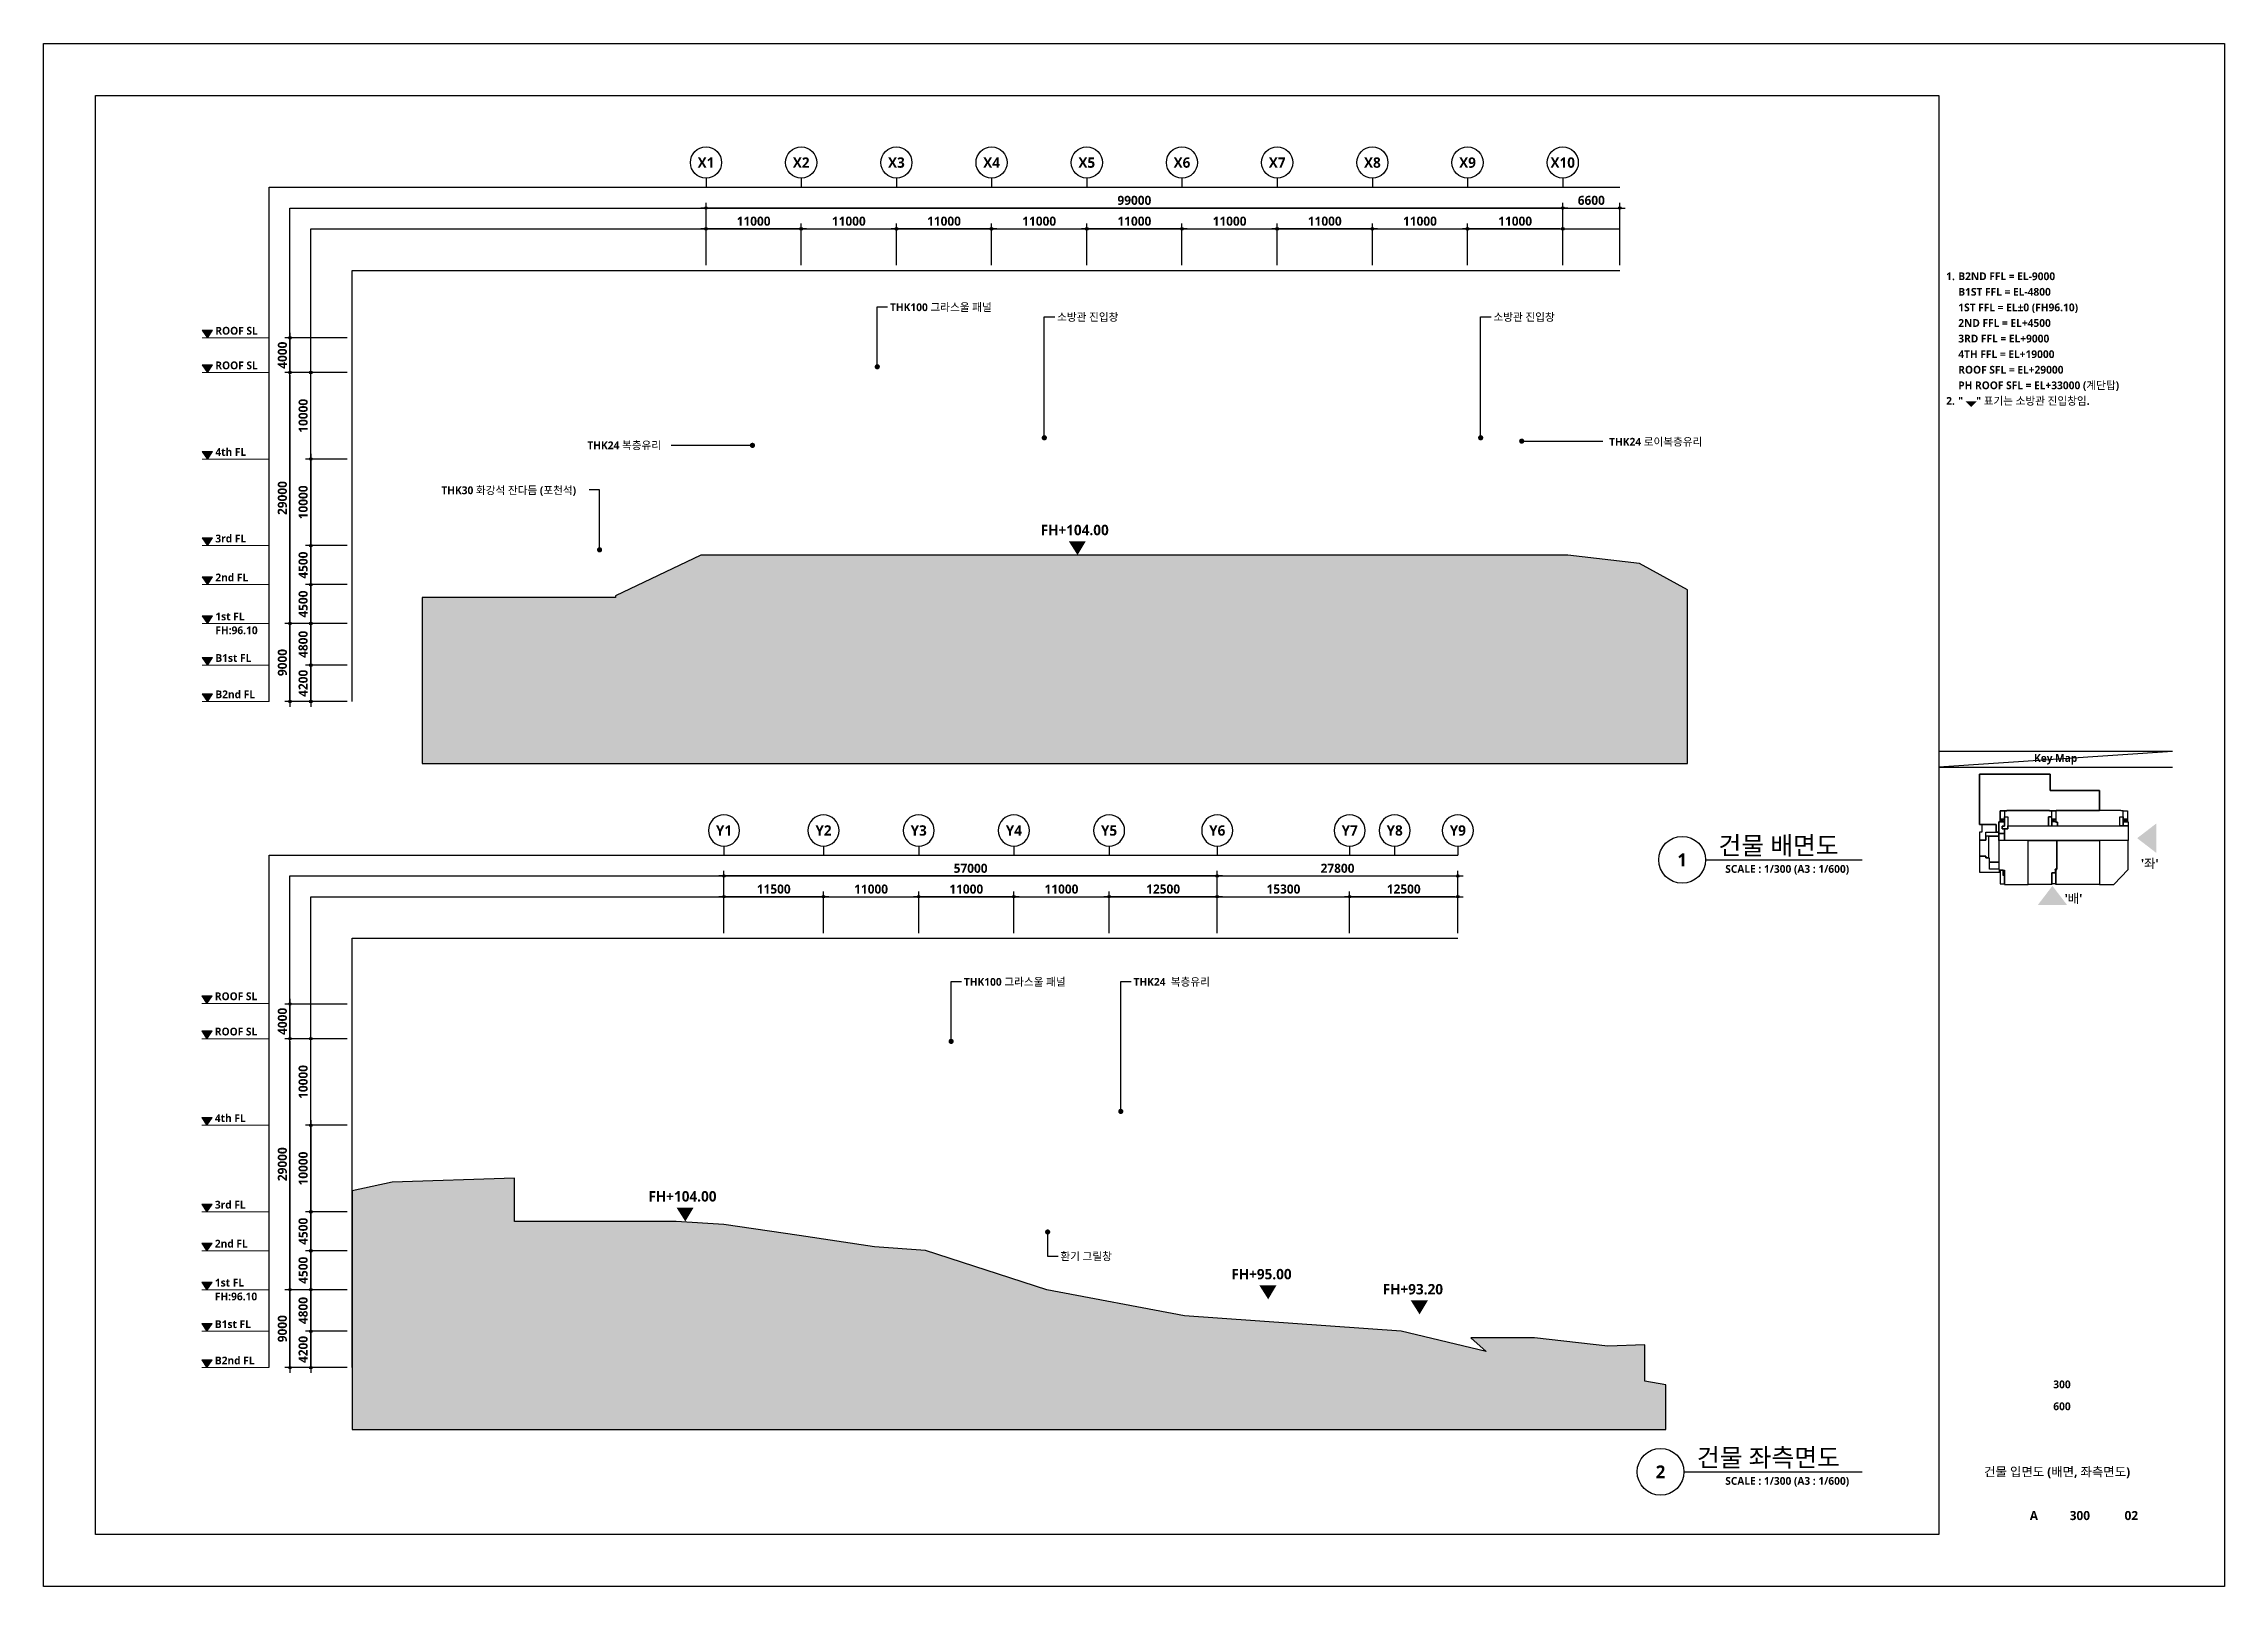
# Model space of a CAD drawing. Header units: millimetres. Extents: x 0 to 190005487, y 0 to 455456909.
# Drawn here: x 252000 to 504000, y 0 to 178200 of the extents above; entities that cross this region are included whole.
import ezdxf
from ezdxf.enums import TextEntityAlignment as Align

# ---------------------------------------------------------------- set-up
doc = ezdxf.new("R2010")
doc.units = ezdxf.units.MM
doc.header["$LTSCALE"] = 600
doc.header["$MEASUREMENT"] = 0
doc.header["$PDSIZE"] = -10
doc.layers.get('0').update_dxf_attribs({"linetype": 'CONTINUOUS'})
doc.layers.get('Defpoints').update_dxf_attribs({"color": 153, "linetype": 'CONTINUOUS'})
for name, color, linetype in [('A-ANNO-GRA1', 7, 'CONTINUOUS'), ('A-ANNO-KEY', 7, 'CONTINUOUS'), ('A-ANNO-NOTE', 7, 'CONTINUOUS'), ('A-ANNO-TEXT1', 7, 'CONTINUOUS'), ('A-ANNO-TITL', 7, 'CONTINUOUS'), ('A-FLOR-ROOF', 3, 'CONTINUOUS'), ('A-SECT-SOIL-PAT1', 253, 'CONTINUOUS'), ('A-ST-AXIS-BUB', 7, 'CONTINUOUS'), ('A-ST-AXIS-DIM', 7, 'CONTINUOUS'), ('AA-XXXX-TXT1', 2, 'CONTINUOUS')]:
    doc.layers.add(name, color=color, linetype=linetype)
doc.layers.add('A-MARK', color=7, linetype='CONTINUOUS', lineweight=15)
doc.layers.add('Defpoint', color=161, linetype='CONTINUOUS', plot=False)
doc.styles.add('SH_대대리576', font='NanumGothicBold.ttf')
doc.dimstyles.new('SHP 600', dxfattribs={"dimscale": 300, "dimtxt": 3.5, "dimasz": 1, "dimexe": 2, "dimexo": 2, "dimgap": 1, "dimtad": 1, "dimdec": 0, "dimzin": 0, "dimdsep": 46, "dimtxsty": 'SH_대대리576', "dimblk": 'DIMDOT', "dimcen": 0.09, "dimclrt": 3, "dimadec": 0, "dimazin": 1, "dimtfac": 1, "dimtdec": 0, "dimtix": 1, "dimtmove": 2, "dimatfit": 0, "dimldrblk": 'DIMDOT', "dimfxl": 1, "dimtfillclr": 3, "dimtolj": 1, "dimtzin": 0, "dimarcsym": 0})

msp = doc.modelspace()

# ---------------------------------------------------------------- texts
at = {"layer": 'A-ANNO-NOTE', "style": 'SH_대대리576'}
for s, height, p in [('Key Map', 900, (484500, 95530.5)), ("'좌'", 1050, (495380.3, 83512.4)), ("'배'", 1050, (486565.7, 79462.4))]:
    msp.add_text(s, height=height, dxfattribs=at).set_placement(p, align=Align.MIDDLE)
at = {"layer": 'A-ANNO-TEXT1', "style": 'SH_대대리576'}
for s, p in [('X1', (328543.7, 164462.1)), ('X2', (339543.7, 164462.1)), ('X3', (350543.7, 164462.1)), ('X4', (361543.7, 164462.1)), ('X5', (372543.7, 164462.1)), ('X6', (383543.7, 164462.1)), ('X7', (394543.7, 164462.1)), ('X8', (405543.7, 164462.1)), ('X9', (416543.7, 164462.1)), ('X10', (427543.7, 164462.1)), ('Y1', (330620.1, 87312.6)), ('Y2', (342120.1, 87312.6)), ('Y3', (353120.1, 87312.6)), ('Y4', (364120.1, 87312.6)), ('Y5', (375120.1, 87312.6)), ('Y6', (387620.1, 87312.6)), ('Y7', (402920.1, 87312.6)), ('Y8', (408120.1, 87312.6)), ('Y9', (415420.1, 87312.6))]:
    msp.add_text(s, height=1200, dxfattribs=at).set_placement(p, align=Align.MIDDLE_CENTER)
for s, height, p in [('THK100 그라스울 패널', 900, (349808.2, 147302.1)), ('소방관 진입창', 900, (369112.9, 146171.9)), ('소방관 진입창', 900, (419535.2, 146171.9)), ('ROOF SL', 900, (271845.4, 144585.3)), ('ROOF SL', 900, (271845.4, 140585.3)), ('4th FL', 900, (271845.4, 130585.3)), ('THK24 복층유리', 900, (314835, 131353.2)), ('THK24 로이복층유리', 900, (432905.1, 131761.1)), ('THK30 화강석 잔다듬 (포천석)', 900, (297960.9, 126156.4)), ('3rd FL', 900, (271845.4, 120585.3)), ('FH+104.00', 1200, (367218.4, 121422.8)), ('2nd FL', 900, (271845.4, 116085.3)), ('1st FL', 900, (271845.4, 111585.3)), ('FH:96.10', 900, (271845.4, 109985.3)), ('B1st FL', 900, (271845.4, 106785.3)), ('B2nd FL', 900, (271845.4, 102585.3)), ('ROOF SL', 900, (271789.3, 67711.4)), ('THK100 그라스울 패널', 900, (358345.3, 69374.8)), ('THK24  복층유리', 900, (377948, 69374.8)), ('ROOF SL', 900, (271789.3, 63635.9)), ('4th FL', 900, (271789.3, 53635.9)), ('FH+104.00', 1200, (321893.3, 44454)), ('3rd FL', 900, (271789.3, 43635.9)), ('2nd FL', 900, (271789.3, 39135.9)), ('환기 그릴창', 900, (369496.2, 37674.4)), ('1st FL', 900, (271789.3, 34635.9)), ('FH+95.00', 1200, (389248.5, 35465.5)), ('FH:96.10', 900, (271789.3, 33035.9)), ('FH+93.20', 1200, (406741.3, 33725.1)), ('B1st FL', 900, (271789.3, 29835.9)), ('B2nd FL', 900, (271789.3, 25635.9))]:
    msp.add_text(s, height=height, dxfattribs=at).set_placement(p)
at = {"layer": 'A-ANNO-TITL', "style": 'SH_대대리576'}
for s, height, p in [('300', 900, (485235.5, 23333.4)), ('600', 900, (485235.5, 20800.2)), ('건물 입면도 (배면, 좌측면도)', 1050, (484670.3, 13191.8)), ('A', 1050, (481987.6, 8181.3)), ('300', 1050, (487300.8, 8181.3)), ('02', 1050, (493247.3, 8181.3))]:
    msp.add_text(s, height=height, dxfattribs=at).set_placement(p, align=Align.MIDDLE)

# ---------------------------------------------------------------- blocks, each defined once
blk = doc.blocks.new('*U1267')
at = {"layer": 'A-ANNO-TITL'}
blk.add_line((0, 0), (3433, 0), dxfattribs=at)
blk.add_circle((-450, 0), 450, dxfattribs=at)
at = {"layer": 'AA-XXXX-TXT1', "style": 'SH_대대리576'}
blk.add_attdef('DWG.TITLE', (250, 100), '', height=350, dxfattribs=at)
at = {"layer": 'AA-XXXX-TXT1', "color": 7, "style": 'SH_대대리576'}
blk.add_attdef('NO1', text='', height=300, dxfattribs=at).set_placement((-450, 0), align=Align.MIDDLE)
at = {"layer": 'AA-XXXX-TXT1', "style": 'SH_대대리576'}
blk.add_attdef('SCALE', text='', height=150, dxfattribs=at).set_placement((3183, -100), align=Align.TOP_RIGHT)
blk = doc.blocks.new('*U1265')
at = {"layer": 'A-ANNO-TITL'}
blk.add_line((0, 0), (3017, 0), dxfattribs=at)
blk.add_circle((-450, 0), 450, dxfattribs=at)
at = {"layer": 'AA-XXXX-TXT1', "style": 'SH_대대리576'}
blk.add_attdef('DWG.TITLE', (250, 100), '', height=350, dxfattribs=at)
at = {"layer": 'AA-XXXX-TXT1', "color": 7, "style": 'SH_대대리576'}
blk.add_attdef('NO1', text='', height=300, dxfattribs=at).set_placement((-450, 0), align=Align.MIDDLE)
at = {"layer": 'AA-XXXX-TXT1', "style": 'SH_대대리576'}
blk.add_attdef('SCALE', text='', height=150, dxfattribs=at).set_placement((2767, -100), align=Align.TOP_RIGHT)
blk = doc.blocks.new('Level - GL_Architecture-538196-단면도-1')
at = {"layer": 'A-MARK'}
blk.add_hatch(color=256, dxfattribs=at).paths.add_polyline_path([(-50332, 900), (-49732, 0), (-49132, 900)], flags=0)
for p, q in [((-50332, 900), (-49132, 900)), ((-49732, 0), (-50332, 900)), ((-49132, 900), (-49732, 0)), ((-42506, 0), (-50332, 0))]:
    blk.add_line(p, q, dxfattribs=at)
blk = doc.blocks.new('DIMDOT')
at = {"color": 0}
blk.add_line((-2, 0), (2, 0), dxfattribs=at)
for radius in [0.5, 0.25]:
    blk.add_circle((0, 0), radius, dxfattribs=at)
blk = doc.blocks.new('*D3981')
at = {"layer": 'A-ST-AXIS-DIM', "color": 0, "lineweight": -2}
for p, q in [((328544, 152612), (328544, 157412)), ((339244, 156812), (328844, 156812)), ((339544, 152612), (339544, 157412))]:
    blk.add_line(p, q, dxfattribs=at)
at = {"layer": 'Defpoints', "color": 0}
for p in [(328544, 156812), (328544, 152012), (339544, 152012)]:
    blk.add_point(p, dxfattribs=at)
at = {"layer": 'A-ST-AXIS-DIM', "color": 0, "linetype": 'ByBlock', "lineweight": -2, "xscale": 300, "yscale": 300, "zscale": 300, "rotation": 180}
blk.add_blockref('DIMDOT', (328544, 156812), dxfattribs=at)
at = {"layer": 'A-ST-AXIS-DIM', "color": 0, "linetype": 'ByBlock', "lineweight": -2, "xscale": 300, "yscale": 300, "zscale": 300}
blk.add_blockref('DIMDOT', (339544, 156812), dxfattribs=at)
at = {"layer": 'A-ST-AXIS-DIM', "color": 3, "insert": (334044, 157688), "char_height": 1050, "attachment_point": 5, "style": 'SH_대대리576'}
blk.add_mtext('\\A1;11000', dxfattribs=at)
blk = doc.blocks.new('*D3982')
at = {"layer": 'A-ST-AXIS-DIM', "color": 0, "lineweight": -2}
for p, q in [((328544, 152612), (328544, 159812)), ((427244, 159212), (328844, 159212)), ((427544, 152612), (427544, 159812))]:
    blk.add_line(p, q, dxfattribs=at)
at = {"layer": 'Defpoints', "color": 0}
for p in [(328544, 159212), (328544, 152012), (427544, 152012)]:
    blk.add_point(p, dxfattribs=at)
at = {"layer": 'A-ST-AXIS-DIM', "color": 0, "linetype": 'ByBlock', "lineweight": -2, "xscale": 300, "yscale": 300, "zscale": 300, "rotation": 180}
blk.add_blockref('DIMDOT', (328544, 159212), dxfattribs=at)
at = {"layer": 'A-ST-AXIS-DIM', "color": 0, "linetype": 'ByBlock', "lineweight": -2, "xscale": 300, "yscale": 300, "zscale": 300}
blk.add_blockref('DIMDOT', (427544, 159212), dxfattribs=at)
at = {"layer": 'A-ST-AXIS-DIM', "color": 3, "insert": (378044, 160092), "char_height": 1050, "attachment_point": 5, "style": 'SH_대대리576'}
blk.add_mtext('\\A1;99000', dxfattribs=at)
blk = doc.blocks.new('*D3983')
at = {"layer": 'A-ST-AXIS-DIM', "color": 0, "lineweight": -2}
for p, q in [((339544, 152612), (339544, 157412)), ((339844, 156812), (350244, 156812)), ((350544, 152612), (350544, 157412))]:
    blk.add_line(p, q, dxfattribs=at)
at = {"layer": 'Defpoints', "color": 0}
for p in [(350544, 156812), (339544, 152012), (350544, 152012)]:
    blk.add_point(p, dxfattribs=at)
at = {"layer": 'A-ST-AXIS-DIM', "color": 0, "linetype": 'ByBlock', "lineweight": -2, "xscale": 300, "yscale": 300, "zscale": 300, "rotation": 180}
blk.add_blockref('DIMDOT', (339544, 156812), dxfattribs=at)
at = {"layer": 'A-ST-AXIS-DIM', "color": 0, "linetype": 'ByBlock', "lineweight": -2, "xscale": 300, "yscale": 300, "zscale": 300}
blk.add_blockref('DIMDOT', (350544, 156812), dxfattribs=at)
at = {"layer": 'A-ST-AXIS-DIM', "color": 3, "insert": (345044, 157688), "char_height": 1050, "attachment_point": 5, "style": 'SH_대대리576'}
blk.add_mtext('\\A1;11000', dxfattribs=at)
blk = doc.blocks.new('*D3984')
at = {"layer": 'A-ST-AXIS-DIM', "color": 0, "lineweight": -2}
for p, q in [((350544, 152612), (350544, 157412)), ((361244, 156812), (350844, 156812)), ((361544, 152612), (361544, 157412))]:
    blk.add_line(p, q, dxfattribs=at)
at = {"layer": 'Defpoints', "color": 0}
for p in [(350544, 156812), (350544, 152012), (361544, 152012)]:
    blk.add_point(p, dxfattribs=at)
at = {"layer": 'A-ST-AXIS-DIM', "color": 0, "linetype": 'ByBlock', "lineweight": -2, "xscale": 300, "yscale": 300, "zscale": 300, "rotation": 180}
blk.add_blockref('DIMDOT', (350544, 156812), dxfattribs=at)
at = {"layer": 'A-ST-AXIS-DIM', "color": 0, "linetype": 'ByBlock', "lineweight": -2, "xscale": 300, "yscale": 300, "zscale": 300}
blk.add_blockref('DIMDOT', (361544, 156812), dxfattribs=at)
at = {"layer": 'A-ST-AXIS-DIM', "color": 3, "insert": (356044, 157688), "char_height": 1050, "attachment_point": 5, "style": 'SH_대대리576'}
blk.add_mtext('\\A1;11000', dxfattribs=at)
blk = doc.blocks.new('*D3985')
at = {"layer": 'A-ST-AXIS-DIM', "color": 0, "lineweight": -2}
for p, q in [((361544, 152612), (361544, 157412)), ((361844, 156812), (372244, 156812)), ((372544, 152612), (372544, 157412))]:
    blk.add_line(p, q, dxfattribs=at)
at = {"layer": 'Defpoints', "color": 0}
for p in [(372544, 156812), (361544, 152012), (372544, 152012)]:
    blk.add_point(p, dxfattribs=at)
at = {"layer": 'A-ST-AXIS-DIM', "color": 0, "linetype": 'ByBlock', "lineweight": -2, "xscale": 300, "yscale": 300, "zscale": 300, "rotation": 180}
blk.add_blockref('DIMDOT', (361544, 156812), dxfattribs=at)
at = {"layer": 'A-ST-AXIS-DIM', "color": 0, "linetype": 'ByBlock', "lineweight": -2, "xscale": 300, "yscale": 300, "zscale": 300}
blk.add_blockref('DIMDOT', (372544, 156812), dxfattribs=at)
at = {"layer": 'A-ST-AXIS-DIM', "color": 3, "insert": (367044, 157688), "char_height": 1050, "attachment_point": 5, "style": 'SH_대대리576'}
blk.add_mtext('\\A1;11000', dxfattribs=at)
blk = doc.blocks.new('*D3986')
at = {"layer": 'A-ST-AXIS-DIM', "color": 0, "lineweight": -2}
for p, q in [((372544, 152612), (372544, 157412)), ((383244, 156812), (372844, 156812)), ((383544, 152612), (383544, 157412))]:
    blk.add_line(p, q, dxfattribs=at)
at = {"layer": 'Defpoints', "color": 0}
for p in [(372544, 156812), (372544, 152012), (383544, 152012)]:
    blk.add_point(p, dxfattribs=at)
at = {"layer": 'A-ST-AXIS-DIM', "color": 0, "linetype": 'ByBlock', "lineweight": -2, "xscale": 300, "yscale": 300, "zscale": 300, "rotation": 180}
blk.add_blockref('DIMDOT', (372544, 156812), dxfattribs=at)
at = {"layer": 'A-ST-AXIS-DIM', "color": 0, "linetype": 'ByBlock', "lineweight": -2, "xscale": 300, "yscale": 300, "zscale": 300}
blk.add_blockref('DIMDOT', (383544, 156812), dxfattribs=at)
at = {"layer": 'A-ST-AXIS-DIM', "color": 3, "insert": (378044, 157688), "char_height": 1050, "attachment_point": 5, "style": 'SH_대대리576'}
blk.add_mtext('\\A1;11000', dxfattribs=at)
blk = doc.blocks.new('*D3987')
at = {"layer": 'A-ST-AXIS-DIM', "color": 0, "lineweight": -2}
for p, q in [((383544, 152612), (383544, 157412)), ((383844, 156812), (394244, 156812)), ((394544, 152612), (394544, 157412))]:
    blk.add_line(p, q, dxfattribs=at)
at = {"layer": 'Defpoints', "color": 0}
for p in [(394544, 156812), (383544, 152012), (394544, 152012)]:
    blk.add_point(p, dxfattribs=at)
at = {"layer": 'A-ST-AXIS-DIM', "color": 0, "linetype": 'ByBlock', "lineweight": -2, "xscale": 300, "yscale": 300, "zscale": 300, "rotation": 180}
blk.add_blockref('DIMDOT', (383544, 156812), dxfattribs=at)
at = {"layer": 'A-ST-AXIS-DIM', "color": 0, "linetype": 'ByBlock', "lineweight": -2, "xscale": 300, "yscale": 300, "zscale": 300}
blk.add_blockref('DIMDOT', (394544, 156812), dxfattribs=at)
at = {"layer": 'A-ST-AXIS-DIM', "color": 3, "insert": (389044, 157688), "char_height": 1050, "attachment_point": 5, "style": 'SH_대대리576'}
blk.add_mtext('\\A1;11000', dxfattribs=at)
blk = doc.blocks.new('*D3988')
at = {"layer": 'A-ST-AXIS-DIM', "color": 0, "lineweight": -2}
for p, q in [((394544, 152612), (394544, 157412)), ((405244, 156812), (394844, 156812)), ((405544, 152612), (405544, 157412))]:
    blk.add_line(p, q, dxfattribs=at)
at = {"layer": 'Defpoints', "color": 0}
for p in [(394544, 156812), (394544, 152012), (405544, 152012)]:
    blk.add_point(p, dxfattribs=at)
at = {"layer": 'A-ST-AXIS-DIM', "color": 0, "linetype": 'ByBlock', "lineweight": -2, "xscale": 300, "yscale": 300, "zscale": 300, "rotation": 180}
blk.add_blockref('DIMDOT', (394544, 156812), dxfattribs=at)
at = {"layer": 'A-ST-AXIS-DIM', "color": 0, "linetype": 'ByBlock', "lineweight": -2, "xscale": 300, "yscale": 300, "zscale": 300}
blk.add_blockref('DIMDOT', (405544, 156812), dxfattribs=at)
at = {"layer": 'A-ST-AXIS-DIM', "color": 3, "insert": (400044, 157688), "char_height": 1050, "attachment_point": 5, "style": 'SH_대대리576'}
blk.add_mtext('\\A1;11000', dxfattribs=at)
blk = doc.blocks.new('*D3989')
at = {"layer": 'A-ST-AXIS-DIM', "color": 0, "lineweight": -2}
for p, q in [((405544, 152612), (405544, 157412)), ((405844, 156812), (416244, 156812)), ((416544, 152612), (416544, 157412))]:
    blk.add_line(p, q, dxfattribs=at)
at = {"layer": 'Defpoints', "color": 0}
for p in [(416544, 156812), (405544, 152012), (416544, 152012)]:
    blk.add_point(p, dxfattribs=at)
at = {"layer": 'A-ST-AXIS-DIM', "color": 0, "linetype": 'ByBlock', "lineweight": -2, "xscale": 300, "yscale": 300, "zscale": 300, "rotation": 180}
blk.add_blockref('DIMDOT', (405544, 156812), dxfattribs=at)
at = {"layer": 'A-ST-AXIS-DIM', "color": 0, "linetype": 'ByBlock', "lineweight": -2, "xscale": 300, "yscale": 300, "zscale": 300}
blk.add_blockref('DIMDOT', (416544, 156812), dxfattribs=at)
at = {"layer": 'A-ST-AXIS-DIM', "color": 3, "insert": (411044, 157688), "char_height": 1050, "attachment_point": 5, "style": 'SH_대대리576'}
blk.add_mtext('\\A1;11000', dxfattribs=at)
blk = doc.blocks.new('*D3990')
at = {"layer": 'A-ST-AXIS-DIM', "color": 0, "lineweight": -2}
for p, q in [((416544, 152612), (416544, 157412)), ((427244, 156812), (416844, 156812)), ((427544, 152612), (427544, 157412))]:
    blk.add_line(p, q, dxfattribs=at)
at = {"layer": 'Defpoints', "color": 0}
for p in [(416544, 156812), (416544, 152012), (427544, 152012)]:
    blk.add_point(p, dxfattribs=at)
at = {"layer": 'A-ST-AXIS-DIM', "color": 0, "linetype": 'ByBlock', "lineweight": -2, "xscale": 300, "yscale": 300, "zscale": 300, "rotation": 180}
blk.add_blockref('DIMDOT', (416544, 156812), dxfattribs=at)
at = {"layer": 'A-ST-AXIS-DIM', "color": 0, "linetype": 'ByBlock', "lineweight": -2, "xscale": 300, "yscale": 300, "zscale": 300}
blk.add_blockref('DIMDOT', (427544, 156812), dxfattribs=at)
at = {"layer": 'A-ST-AXIS-DIM', "color": 3, "insert": (422044, 157688), "char_height": 1050, "attachment_point": 5, "style": 'SH_대대리576'}
blk.add_mtext('\\A1;11000', dxfattribs=at)
blk = doc.blocks.new('*D3991')
at = {"layer": 'A-ST-AXIS-DIM', "color": 0, "lineweight": -2}
for p, q in [((427544, 152612), (427544, 159812)), ((427844, 159212), (433844, 159212)), ((434144, 152612), (434144, 159812))]:
    blk.add_line(p, q, dxfattribs=at)
at = {"layer": 'Defpoints', "color": 0}
for p in [(434144, 159212), (427544, 152012), (434144, 152012)]:
    blk.add_point(p, dxfattribs=at)
at = {"layer": 'A-ST-AXIS-DIM', "color": 0, "linetype": 'ByBlock', "lineweight": -2, "xscale": 300, "yscale": 300, "zscale": 300, "rotation": 180}
blk.add_blockref('DIMDOT', (427544, 159212), dxfattribs=at)
at = {"layer": 'A-ST-AXIS-DIM', "color": 0, "linetype": 'ByBlock', "lineweight": -2, "xscale": 300, "yscale": 300, "zscale": 300}
blk.add_blockref('DIMDOT', (434144, 159212), dxfattribs=at)
at = {"layer": 'A-ST-AXIS-DIM', "color": 3, "insert": (430844, 160092), "char_height": 1050, "attachment_point": 5, "style": 'SH_대대리576'}
blk.add_mtext('\\A1;6600', dxfattribs=at)
blk = doc.blocks.new('A-ST-AXIS-BUB-1')
at = {"layer": 'A-ST-AXIS-BUB'}
blk.add_line((0, 350), (0, 0), dxfattribs=at)
blk.add_circle((0, 950), 600, dxfattribs=at)
blk = doc.blocks.new('*D3992')
at = {"layer": 'A-ST-AXIS-DIM', "color": 0, "lineweight": -2}
for p, q in [((330620, 75463), (330620, 80263)), ((341820, 79663), (330920, 79663)), ((342120, 75463), (342120, 80263))]:
    blk.add_line(p, q, dxfattribs=at)
at = {"layer": 'Defpoints', "color": 0}
for p in [(330620, 79663), (330620, 74863), (342120, 74863)]:
    blk.add_point(p, dxfattribs=at)
at = {"layer": 'A-ST-AXIS-DIM', "color": 0, "linetype": 'ByBlock', "lineweight": -2, "xscale": 300, "yscale": 300, "zscale": 300, "rotation": 180}
blk.add_blockref('DIMDOT', (330620, 79663), dxfattribs=at)
at = {"layer": 'A-ST-AXIS-DIM', "color": 0, "linetype": 'ByBlock', "lineweight": -2, "xscale": 300, "yscale": 300, "zscale": 300}
blk.add_blockref('DIMDOT', (342120, 79663), dxfattribs=at)
at = {"layer": 'A-ST-AXIS-DIM', "color": 3, "insert": (336370, 80540), "char_height": 1050, "attachment_point": 5, "style": 'SH_대대리576'}
blk.add_mtext('\\A1;11500', dxfattribs=at)
blk = doc.blocks.new('*D3993')
at = {"layer": 'A-ST-AXIS-DIM', "color": 0, "lineweight": -2}
for p, q in [((330620, 75463), (330620, 82663)), ((387320, 82063), (330920, 82063)), ((387620, 75463), (387620, 82663))]:
    blk.add_line(p, q, dxfattribs=at)
at = {"layer": 'Defpoints', "color": 0}
for p in [(330620, 82063), (330620, 74863), (387620, 74863)]:
    blk.add_point(p, dxfattribs=at)
at = {"layer": 'A-ST-AXIS-DIM', "color": 0, "linetype": 'ByBlock', "lineweight": -2, "xscale": 300, "yscale": 300, "zscale": 300, "rotation": 180}
blk.add_blockref('DIMDOT', (330620, 82063), dxfattribs=at)
at = {"layer": 'A-ST-AXIS-DIM', "color": 0, "linetype": 'ByBlock', "lineweight": -2, "xscale": 300, "yscale": 300, "zscale": 300}
blk.add_blockref('DIMDOT', (387620, 82063), dxfattribs=at)
at = {"layer": 'A-ST-AXIS-DIM', "color": 3, "insert": (359120, 82940), "char_height": 1050, "attachment_point": 5, "style": 'SH_대대리576'}
blk.add_mtext('\\A1;57000', dxfattribs=at)
blk = doc.blocks.new('*D3994')
at = {"layer": 'A-ST-AXIS-DIM', "color": 0, "lineweight": -2}
for p, q in [((342120, 75463), (342120, 80263)), ((342420, 79663), (352820, 79663)), ((353120, 75463), (353120, 80263))]:
    blk.add_line(p, q, dxfattribs=at)
at = {"layer": 'Defpoints', "color": 0}
for p in [(353120, 79663), (342120, 74863), (353120, 74863)]:
    blk.add_point(p, dxfattribs=at)
at = {"layer": 'A-ST-AXIS-DIM', "color": 0, "linetype": 'ByBlock', "lineweight": -2, "xscale": 300, "yscale": 300, "zscale": 300, "rotation": 180}
blk.add_blockref('DIMDOT', (342120, 79663), dxfattribs=at)
at = {"layer": 'A-ST-AXIS-DIM', "color": 0, "linetype": 'ByBlock', "lineweight": -2, "xscale": 300, "yscale": 300, "zscale": 300}
blk.add_blockref('DIMDOT', (353120, 79663), dxfattribs=at)
at = {"layer": 'A-ST-AXIS-DIM', "color": 3, "insert": (347620, 80538), "char_height": 1050, "attachment_point": 5, "style": 'SH_대대리576'}
blk.add_mtext('\\A1;11000', dxfattribs=at)
blk = doc.blocks.new('*D3995')
at = {"layer": 'A-ST-AXIS-DIM', "color": 0, "lineweight": -2}
for p, q in [((353120, 75463), (353120, 80263)), ((363820, 79663), (353420, 79663)), ((364120, 75463), (364120, 80263))]:
    blk.add_line(p, q, dxfattribs=at)
at = {"layer": 'Defpoints', "color": 0}
for p in [(353120, 79663), (353120, 74863), (364120, 74863)]:
    blk.add_point(p, dxfattribs=at)
at = {"layer": 'A-ST-AXIS-DIM', "color": 0, "linetype": 'ByBlock', "lineweight": -2, "xscale": 300, "yscale": 300, "zscale": 300, "rotation": 180}
blk.add_blockref('DIMDOT', (353120, 79663), dxfattribs=at)
at = {"layer": 'A-ST-AXIS-DIM', "color": 0, "linetype": 'ByBlock', "lineweight": -2, "xscale": 300, "yscale": 300, "zscale": 300}
blk.add_blockref('DIMDOT', (364120, 79663), dxfattribs=at)
at = {"layer": 'A-ST-AXIS-DIM', "color": 3, "insert": (358620, 80538), "char_height": 1050, "attachment_point": 5, "style": 'SH_대대리576'}
blk.add_mtext('\\A1;11000', dxfattribs=at)
blk = doc.blocks.new('*D3996')
at = {"layer": 'A-ST-AXIS-DIM', "color": 0, "lineweight": -2}
for p, q in [((364120, 75463), (364120, 80263)), ((364420, 79663), (374820, 79663)), ((375120, 75463), (375120, 80263))]:
    blk.add_line(p, q, dxfattribs=at)
at = {"layer": 'Defpoints', "color": 0}
for p in [(375120, 79663), (364120, 74863), (375120, 74863)]:
    blk.add_point(p, dxfattribs=at)
at = {"layer": 'A-ST-AXIS-DIM', "color": 0, "linetype": 'ByBlock', "lineweight": -2, "xscale": 300, "yscale": 300, "zscale": 300, "rotation": 180}
blk.add_blockref('DIMDOT', (364120, 79663), dxfattribs=at)
at = {"layer": 'A-ST-AXIS-DIM', "color": 0, "linetype": 'ByBlock', "lineweight": -2, "xscale": 300, "yscale": 300, "zscale": 300}
blk.add_blockref('DIMDOT', (375120, 79663), dxfattribs=at)
at = {"layer": 'A-ST-AXIS-DIM', "color": 3, "insert": (369620, 80538), "char_height": 1050, "attachment_point": 5, "style": 'SH_대대리576'}
blk.add_mtext('\\A1;11000', dxfattribs=at)
blk = doc.blocks.new('*D3997')
at = {"layer": 'A-ST-AXIS-DIM', "color": 0, "lineweight": -2}
for p, q in [((375120, 75463), (375120, 80263)), ((387320, 79663), (375420, 79663)), ((387620, 75463), (387620, 80263))]:
    blk.add_line(p, q, dxfattribs=at)
at = {"layer": 'Defpoints', "color": 0}
for p in [(375120, 79663), (375120, 74863), (387620, 74863)]:
    blk.add_point(p, dxfattribs=at)
at = {"layer": 'A-ST-AXIS-DIM', "color": 0, "linetype": 'ByBlock', "lineweight": -2, "xscale": 300, "yscale": 300, "zscale": 300, "rotation": 180}
blk.add_blockref('DIMDOT', (375120, 79663), dxfattribs=at)
at = {"layer": 'A-ST-AXIS-DIM', "color": 0, "linetype": 'ByBlock', "lineweight": -2, "xscale": 300, "yscale": 300, "zscale": 300}
blk.add_blockref('DIMDOT', (387620, 79663), dxfattribs=at)
at = {"layer": 'A-ST-AXIS-DIM', "color": 3, "insert": (381370, 80541), "char_height": 1050, "attachment_point": 5, "style": 'SH_대대리576'}
blk.add_mtext('\\A1;12500', dxfattribs=at)
blk = doc.blocks.new('*D3998')
at = {"layer": 'A-ST-AXIS-DIM', "color": 0, "lineweight": -2}
for p, q in [((387620, 75463), (387620, 80263)), ((387920, 79663), (402620, 79663)), ((402920, 75463), (402920, 80263))]:
    blk.add_line(p, q, dxfattribs=at)
at = {"layer": 'Defpoints', "color": 0}
for p in [(402920, 79663), (387620, 74863), (402920, 74863)]:
    blk.add_point(p, dxfattribs=at)
at = {"layer": 'A-ST-AXIS-DIM', "color": 0, "linetype": 'ByBlock', "lineweight": -2, "xscale": 300, "yscale": 300, "zscale": 300, "rotation": 180}
blk.add_blockref('DIMDOT', (387620, 79663), dxfattribs=at)
at = {"layer": 'A-ST-AXIS-DIM', "color": 0, "linetype": 'ByBlock', "lineweight": -2, "xscale": 300, "yscale": 300, "zscale": 300}
blk.add_blockref('DIMDOT', (402920, 79663), dxfattribs=at)
at = {"layer": 'A-ST-AXIS-DIM', "color": 3, "insert": (395270, 80542), "char_height": 1050, "attachment_point": 5, "style": 'SH_대대리576'}
blk.add_mtext('\\A1;15300', dxfattribs=at)
blk = doc.blocks.new('*D3999')
at = {"layer": 'A-ST-AXIS-DIM', "color": 0, "lineweight": -2}
for p, q in [((402920, 75463), (402920, 80263)), ((415120, 79663), (403220, 79663)), ((415420, 75463), (415420, 80263))]:
    blk.add_line(p, q, dxfattribs=at)
at = {"layer": 'Defpoints', "color": 0}
for p in [(402920, 79663), (402920, 74863), (415420, 74863)]:
    blk.add_point(p, dxfattribs=at)
at = {"layer": 'A-ST-AXIS-DIM', "color": 0, "linetype": 'ByBlock', "lineweight": -2, "xscale": 300, "yscale": 300, "zscale": 300, "rotation": 180}
blk.add_blockref('DIMDOT', (402920, 79663), dxfattribs=at)
at = {"layer": 'A-ST-AXIS-DIM', "color": 0, "linetype": 'ByBlock', "lineweight": -2, "xscale": 300, "yscale": 300, "zscale": 300}
blk.add_blockref('DIMDOT', (415420, 79663), dxfattribs=at)
at = {"layer": 'A-ST-AXIS-DIM', "color": 3, "insert": (409170, 80541), "char_height": 1050, "attachment_point": 5, "style": 'SH_대대리576'}
blk.add_mtext('\\A1;12500', dxfattribs=at)
blk = doc.blocks.new('*D4000')
at = {"layer": 'A-ST-AXIS-DIM', "color": 0, "lineweight": -2}
for p, q in [((387620, 75463), (387620, 82663)), ((387920, 82063), (415120, 82063)), ((415420, 75463), (415420, 82663))]:
    blk.add_line(p, q, dxfattribs=at)
at = {"layer": 'Defpoints', "color": 0}
for p in [(415420, 82063), (387620, 74863), (415420, 74863)]:
    blk.add_point(p, dxfattribs=at)
at = {"layer": 'A-ST-AXIS-DIM', "color": 0, "linetype": 'ByBlock', "lineweight": -2, "xscale": 300, "yscale": 300, "zscale": 300, "rotation": 180}
blk.add_blockref('DIMDOT', (387620, 82063), dxfattribs=at)
at = {"layer": 'A-ST-AXIS-DIM', "color": 0, "linetype": 'ByBlock', "lineweight": -2, "xscale": 300, "yscale": 300, "zscale": 300}
blk.add_blockref('DIMDOT', (415420, 82063), dxfattribs=at)
at = {"layer": 'A-ST-AXIS-DIM', "color": 3, "insert": (401520, 82942), "char_height": 1050, "attachment_point": 5, "style": 'SH_대대리576'}
blk.add_mtext('\\A1;27800', dxfattribs=at)
blk = doc.blocks.new('*D4048')
at = {"layer": 'A-ST-AXIS-DIM', "color": 0, "lineweight": -2}
for p, q in [((287069, 106412), (282269, 106412)), ((282869, 106112), (282869, 102512)), ((287069, 102212), (282269, 102212))]:
    blk.add_line(p, q, dxfattribs=at)
at = {"layer": 'Defpoints', "color": 0}
for p in [(287669, 106412), (282869, 102212), (287669, 102212)]:
    blk.add_point(p, dxfattribs=at)
at = {"layer": 'A-ST-AXIS-DIM', "color": 0, "linetype": 'ByBlock', "lineweight": -2, "xscale": 300, "yscale": 300, "zscale": 300}
for p, rotation in [((282869, 106412), 90), ((282869, 102212), 270)]:
    blk.add_blockref('DIMDOT', p, dxfattribs=dict(at, rotation=rotation))
at = {"layer": 'A-ST-AXIS-DIM', "color": 3, "insert": (281991, 104312), "char_height": 1050, "attachment_point": 5, "rotation": 90, "style": 'SH_대대리576'}
blk.add_mtext('\\A1;4200', dxfattribs=at)
blk = doc.blocks.new('*D4049')
at = {"layer": 'A-ST-AXIS-DIM', "color": 0, "lineweight": -2}
for p, q in [((287069, 111212), (282269, 111212)), ((282869, 110912), (282869, 106712)), ((287069, 106412), (282269, 106412))]:
    blk.add_line(p, q, dxfattribs=at)
at = {"layer": 'Defpoints', "color": 0}
for p in [(287669, 111212), (282869, 106412), (287669, 106412)]:
    blk.add_point(p, dxfattribs=at)
at = {"layer": 'A-ST-AXIS-DIM', "color": 0, "linetype": 'ByBlock', "lineweight": -2, "xscale": 300, "yscale": 300, "zscale": 300}
for p, rotation in [((282869, 111212), 90), ((282869, 106412), 270)]:
    blk.add_blockref('DIMDOT', p, dxfattribs=dict(at, rotation=rotation))
at = {"layer": 'A-ST-AXIS-DIM', "color": 3, "insert": (281989, 108812), "char_height": 1050, "attachment_point": 5, "rotation": 90, "style": 'SH_대대리576'}
blk.add_mtext('\\A1;4800', dxfattribs=at)
blk = doc.blocks.new('*D4050')
at = {"layer": 'A-ST-AXIS-DIM', "color": 0, "lineweight": -2}
for p, q in [((287069, 115712), (282269, 115712)), ((282869, 115412), (282869, 111512)), ((287069, 111212), (282269, 111212))]:
    blk.add_line(p, q, dxfattribs=at)
at = {"layer": 'Defpoints', "color": 0}
for p in [(287669, 115712), (282869, 111212), (287669, 111212)]:
    blk.add_point(p, dxfattribs=at)
at = {"layer": 'A-ST-AXIS-DIM', "color": 0, "linetype": 'ByBlock', "lineweight": -2, "xscale": 300, "yscale": 300, "zscale": 300}
for p, rotation in [((282869, 115712), 90), ((282869, 111212), 270)]:
    blk.add_blockref('DIMDOT', p, dxfattribs=dict(at, rotation=rotation))
at = {"layer": 'A-ST-AXIS-DIM', "color": 3, "insert": (281991, 113462), "char_height": 1050, "attachment_point": 5, "rotation": 90, "style": 'SH_대대리576'}
blk.add_mtext('\\A1;4500', dxfattribs=at)
blk = doc.blocks.new('*D4051')
at = {"layer": 'A-ST-AXIS-DIM', "color": 0, "lineweight": -2}
for p, q in [((287069, 120212), (282269, 120212)), ((282869, 119912), (282869, 116012)), ((287069, 115712), (282269, 115712))]:
    blk.add_line(p, q, dxfattribs=at)
at = {"layer": 'Defpoints', "color": 0}
for p in [(287669, 120212), (282869, 115712), (287669, 115712)]:
    blk.add_point(p, dxfattribs=at)
at = {"layer": 'A-ST-AXIS-DIM', "color": 0, "linetype": 'ByBlock', "lineweight": -2, "xscale": 300, "yscale": 300, "zscale": 300}
for p, rotation in [((282869, 120212), 90), ((282869, 115712), 270)]:
    blk.add_blockref('DIMDOT', p, dxfattribs=dict(at, rotation=rotation))
at = {"layer": 'A-ST-AXIS-DIM', "color": 3, "insert": (281991, 117962), "char_height": 1050, "attachment_point": 5, "rotation": 90, "style": 'SH_대대리576'}
blk.add_mtext('\\A1;4500', dxfattribs=at)
blk = doc.blocks.new('*D4052')
at = {"layer": 'A-ST-AXIS-DIM', "color": 0, "lineweight": -2}
for p, q in [((287069, 130212), (282269, 130212)), ((282869, 129912), (282869, 120512)), ((287069, 120212), (282269, 120212))]:
    blk.add_line(p, q, dxfattribs=at)
at = {"layer": 'Defpoints', "color": 0}
for p in [(287669, 130212), (282869, 120212), (287669, 120212)]:
    blk.add_point(p, dxfattribs=at)
at = {"layer": 'A-ST-AXIS-DIM', "color": 0, "linetype": 'ByBlock', "lineweight": -2, "xscale": 300, "yscale": 300, "zscale": 300}
for p, rotation in [((282869, 130212), 90), ((282869, 120212), 270)]:
    blk.add_blockref('DIMDOT', p, dxfattribs=dict(at, rotation=rotation))
at = {"layer": 'A-ST-AXIS-DIM', "color": 3, "insert": (281993, 125212), "char_height": 1050, "attachment_point": 5, "rotation": 90, "style": 'SH_대대리576'}
blk.add_mtext('\\A1;10000', dxfattribs=at)
blk = doc.blocks.new('*D4053')
at = {"layer": 'A-ST-AXIS-DIM', "color": 0, "lineweight": -2}
for p, q in [((287069, 140212), (282269, 140212)), ((282869, 130512), (282869, 139912)), ((287069, 130212), (282269, 130212))]:
    blk.add_line(p, q, dxfattribs=at)
at = {"layer": 'Defpoints', "color": 0}
for p in [(282869, 140212), (287669, 140212), (287669, 130212)]:
    blk.add_point(p, dxfattribs=at)
at = {"layer": 'A-ST-AXIS-DIM', "color": 0, "linetype": 'ByBlock', "lineweight": -2, "xscale": 300, "yscale": 300, "zscale": 300}
for p, rotation in [((282869, 140212), 90), ((282869, 130212), 270)]:
    blk.add_blockref('DIMDOT', p, dxfattribs=dict(at, rotation=rotation))
at = {"layer": 'A-ST-AXIS-DIM', "color": 3, "insert": (281993, 135212), "char_height": 1050, "attachment_point": 5, "rotation": 90, "style": 'SH_대대리576'}
blk.add_mtext('\\A1;10000', dxfattribs=at)
blk = doc.blocks.new('*D4054')
at = {"layer": 'A-ST-AXIS-DIM', "color": 0, "lineweight": -2}
for p, q in [((287069, 144212), (279869, 144212)), ((280469, 144512), (280469, 144812)), ((280469, 144212), (280469, 140212)), ((287069, 140212), (279869, 140212)), ((280469, 139912), (280469, 139612))]:
    blk.add_line(p, q, dxfattribs=at)
at = {"layer": 'Defpoints', "color": 0}
for p in [(287669, 144212), (280469, 140212), (287669, 140212)]:
    blk.add_point(p, dxfattribs=at)
at = {"layer": 'A-ST-AXIS-DIM', "color": 0, "linetype": 'ByBlock', "lineweight": -2, "xscale": 300, "yscale": 300, "zscale": 300}
for p, rotation in [((280469, 144212), 270), ((280469, 140212), 90)]:
    blk.add_blockref('DIMDOT', p, dxfattribs=dict(at, rotation=rotation))
at = {"layer": 'A-ST-AXIS-DIM', "color": 3, "insert": (279593, 142212), "char_height": 1050, "attachment_point": 5, "rotation": 90, "style": 'SH_대대리576'}
blk.add_mtext('\\A1;4000', dxfattribs=at)
blk = doc.blocks.new('*D4055')
at = {"layer": 'A-ST-AXIS-DIM', "color": 0, "lineweight": -2}
for p, q in [((287069, 111212), (279869, 111212)), ((280469, 110912), (280469, 102512)), ((287069, 102212), (279869, 102212))]:
    blk.add_line(p, q, dxfattribs=at)
at = {"layer": 'Defpoints', "color": 0}
for p in [(287669, 111212), (280469, 102212), (287669, 102212)]:
    blk.add_point(p, dxfattribs=at)
at = {"layer": 'A-ST-AXIS-DIM', "color": 0, "linetype": 'ByBlock', "lineweight": -2, "xscale": 300, "yscale": 300, "zscale": 300}
for p, rotation in [((280469, 111212), 90), ((280469, 102212), 270)]:
    blk.add_blockref('DIMDOT', p, dxfattribs=dict(at, rotation=rotation))
at = {"layer": 'A-ST-AXIS-DIM', "color": 3, "insert": (279589, 106712), "char_height": 1050, "attachment_point": 5, "rotation": 90, "style": 'SH_대대리576'}
blk.add_mtext('\\A1;9000', dxfattribs=at)
blk = doc.blocks.new('*D4056')
at = {"layer": 'A-ST-AXIS-DIM', "color": 0, "lineweight": -2}
for p, q in [((287069, 140212), (279869, 140212)), ((280469, 139912), (280469, 111512)), ((287069, 111212), (279869, 111212))]:
    blk.add_line(p, q, dxfattribs=at)
at = {"layer": 'Defpoints', "color": 0}
for p in [(287669, 140212), (280469, 111212), (287669, 111212)]:
    blk.add_point(p, dxfattribs=at)
at = {"layer": 'A-ST-AXIS-DIM', "color": 0, "linetype": 'ByBlock', "lineweight": -2, "xscale": 300, "yscale": 300, "zscale": 300}
for p, rotation in [((280469, 140212), 90), ((280469, 111212), 270)]:
    blk.add_blockref('DIMDOT', p, dxfattribs=dict(at, rotation=rotation))
at = {"layer": 'A-ST-AXIS-DIM', "color": 3, "insert": (279589, 125712), "char_height": 1050, "attachment_point": 5, "rotation": 90, "style": 'SH_대대리576'}
blk.add_mtext('\\A1;29000', dxfattribs=at)
blk = doc.blocks.new('*D4057')
at = {"layer": 'A-ST-AXIS-DIM', "color": 0, "lineweight": -2}
for p, q in [((287069, 29463), (282269, 29463)), ((282869, 29163), (282869, 25563)), ((287069, 25263), (282269, 25263))]:
    blk.add_line(p, q, dxfattribs=at)
at = {"layer": 'Defpoints', "color": 0}
for p in [(287669, 29463), (282869, 25263), (287669, 25263)]:
    blk.add_point(p, dxfattribs=at)
at = {"layer": 'A-ST-AXIS-DIM', "color": 0, "linetype": 'ByBlock', "lineweight": -2, "xscale": 300, "yscale": 300, "zscale": 300}
for p, rotation in [((282869, 29463), 90), ((282869, 25263), 270)]:
    blk.add_blockref('DIMDOT', p, dxfattribs=dict(at, rotation=rotation))
at = {"layer": 'A-ST-AXIS-DIM', "color": 3, "insert": (281991, 27363), "char_height": 1050, "attachment_point": 5, "rotation": 90, "style": 'SH_대대리576'}
blk.add_mtext('\\A1;4200', dxfattribs=at)
blk = doc.blocks.new('*D4058')
at = {"layer": 'A-ST-AXIS-DIM', "color": 0, "lineweight": -2}
for p, q in [((287069, 34263), (282269, 34263)), ((282869, 33963), (282869, 29763)), ((287069, 29463), (282269, 29463))]:
    blk.add_line(p, q, dxfattribs=at)
at = {"layer": 'Defpoints', "color": 0}
for p in [(287669, 34263), (282869, 29463), (287669, 29463)]:
    blk.add_point(p, dxfattribs=at)
at = {"layer": 'A-ST-AXIS-DIM', "color": 0, "linetype": 'ByBlock', "lineweight": -2, "xscale": 300, "yscale": 300, "zscale": 300}
for p, rotation in [((282869, 34263), 90), ((282869, 29463), 270)]:
    blk.add_blockref('DIMDOT', p, dxfattribs=dict(at, rotation=rotation))
at = {"layer": 'A-ST-AXIS-DIM', "color": 3, "insert": (281989, 31863), "char_height": 1050, "attachment_point": 5, "rotation": 90, "style": 'SH_대대리576'}
blk.add_mtext('\\A1;4800', dxfattribs=at)
blk = doc.blocks.new('*D4059')
at = {"layer": 'A-ST-AXIS-DIM', "color": 0, "lineweight": -2}
for p, q in [((287069, 38763), (282269, 38763)), ((282869, 38463), (282869, 34563)), ((287069, 34263), (282269, 34263))]:
    blk.add_line(p, q, dxfattribs=at)
at = {"layer": 'Defpoints', "color": 0}
for p in [(287669, 38763), (282869, 34263), (287669, 34263)]:
    blk.add_point(p, dxfattribs=at)
at = {"layer": 'A-ST-AXIS-DIM', "color": 0, "linetype": 'ByBlock', "lineweight": -2, "xscale": 300, "yscale": 300, "zscale": 300}
for p, rotation in [((282869, 38763), 90), ((282869, 34263), 270)]:
    blk.add_blockref('DIMDOT', p, dxfattribs=dict(at, rotation=rotation))
at = {"layer": 'A-ST-AXIS-DIM', "color": 3, "insert": (281991, 36513), "char_height": 1050, "attachment_point": 5, "rotation": 90, "style": 'SH_대대리576'}
blk.add_mtext('\\A1;4500', dxfattribs=at)
blk = doc.blocks.new('*D4060')
at = {"layer": 'A-ST-AXIS-DIM', "color": 0, "lineweight": -2}
for p, q in [((287069, 43263), (282269, 43263)), ((282869, 42963), (282869, 39063)), ((287069, 38763), (282269, 38763))]:
    blk.add_line(p, q, dxfattribs=at)
at = {"layer": 'Defpoints', "color": 0}
for p in [(287669, 43263), (282869, 38763), (287669, 38763)]:
    blk.add_point(p, dxfattribs=at)
at = {"layer": 'A-ST-AXIS-DIM', "color": 0, "linetype": 'ByBlock', "lineweight": -2, "xscale": 300, "yscale": 300, "zscale": 300}
for p, rotation in [((282869, 43263), 90), ((282869, 38763), 270)]:
    blk.add_blockref('DIMDOT', p, dxfattribs=dict(at, rotation=rotation))
at = {"layer": 'A-ST-AXIS-DIM', "color": 3, "insert": (281991, 41013), "char_height": 1050, "attachment_point": 5, "rotation": 90, "style": 'SH_대대리576'}
blk.add_mtext('\\A1;4500', dxfattribs=at)
blk = doc.blocks.new('*D4061')
at = {"layer": 'A-ST-AXIS-DIM', "color": 0, "lineweight": -2}
for p, q in [((287069, 53263), (282269, 53263)), ((282869, 52963), (282869, 43563)), ((287069, 43263), (282269, 43263))]:
    blk.add_line(p, q, dxfattribs=at)
at = {"layer": 'Defpoints', "color": 0}
for p in [(287669, 53263), (282869, 43263), (287669, 43263)]:
    blk.add_point(p, dxfattribs=at)
at = {"layer": 'A-ST-AXIS-DIM', "color": 0, "linetype": 'ByBlock', "lineweight": -2, "xscale": 300, "yscale": 300, "zscale": 300}
for p, rotation in [((282869, 53263), 90), ((282869, 43263), 270)]:
    blk.add_blockref('DIMDOT', p, dxfattribs=dict(at, rotation=rotation))
at = {"layer": 'A-ST-AXIS-DIM', "color": 3, "insert": (281993, 48263), "char_height": 1050, "attachment_point": 5, "rotation": 90, "style": 'SH_대대리576'}
blk.add_mtext('\\A1;10000', dxfattribs=at)
blk = doc.blocks.new('*D4062')
at = {"layer": 'A-ST-AXIS-DIM', "color": 0, "lineweight": -2}
for p, q in [((287069, 63263), (282269, 63263)), ((282869, 53563), (282869, 62963)), ((287069, 53263), (282269, 53263))]:
    blk.add_line(p, q, dxfattribs=at)
at = {"layer": 'Defpoints', "color": 0}
for p in [(282869, 63263), (287669, 63263), (287669, 53263)]:
    blk.add_point(p, dxfattribs=at)
at = {"layer": 'A-ST-AXIS-DIM', "color": 0, "linetype": 'ByBlock', "lineweight": -2, "xscale": 300, "yscale": 300, "zscale": 300}
for p, rotation in [((282869, 63263), 90), ((282869, 53263), 270)]:
    blk.add_blockref('DIMDOT', p, dxfattribs=dict(at, rotation=rotation))
at = {"layer": 'A-ST-AXIS-DIM', "color": 3, "insert": (281993, 58263), "char_height": 1050, "attachment_point": 5, "rotation": 90, "style": 'SH_대대리576'}
blk.add_mtext('\\A1;10000', dxfattribs=at)
blk = doc.blocks.new('*D4063')
at = {"layer": 'A-ST-AXIS-DIM', "color": 0, "lineweight": -2}
for p, q in [((287069, 67263), (279869, 67263)), ((280469, 67563), (280469, 67863)), ((280469, 67263), (280469, 63263)), ((287069, 63263), (279869, 63263)), ((280469, 62963), (280469, 62663))]:
    blk.add_line(p, q, dxfattribs=at)
at = {"layer": 'Defpoints', "color": 0}
for p in [(287669, 67263), (280469, 63263), (287669, 63263)]:
    blk.add_point(p, dxfattribs=at)
at = {"layer": 'A-ST-AXIS-DIM', "color": 0, "linetype": 'ByBlock', "lineweight": -2, "xscale": 300, "yscale": 300, "zscale": 300}
for p, rotation in [((280469, 67263), 270), ((280469, 63263), 90)]:
    blk.add_blockref('DIMDOT', p, dxfattribs=dict(at, rotation=rotation))
at = {"layer": 'A-ST-AXIS-DIM', "color": 3, "insert": (279593, 65263), "char_height": 1050, "attachment_point": 5, "rotation": 90, "style": 'SH_대대리576'}
blk.add_mtext('\\A1;4000', dxfattribs=at)
blk = doc.blocks.new('*D4064')
at = {"layer": 'A-ST-AXIS-DIM', "color": 0, "lineweight": -2}
for p, q in [((287069, 34263), (279869, 34263)), ((280469, 33963), (280469, 25563)), ((287069, 25263), (279869, 25263))]:
    blk.add_line(p, q, dxfattribs=at)
at = {"layer": 'Defpoints', "color": 0}
for p in [(287669, 34263), (280469, 25263), (287669, 25263)]:
    blk.add_point(p, dxfattribs=at)
at = {"layer": 'A-ST-AXIS-DIM', "color": 0, "linetype": 'ByBlock', "lineweight": -2, "xscale": 300, "yscale": 300, "zscale": 300}
for p, rotation in [((280469, 34263), 90), ((280469, 25263), 270)]:
    blk.add_blockref('DIMDOT', p, dxfattribs=dict(at, rotation=rotation))
at = {"layer": 'A-ST-AXIS-DIM', "color": 3, "insert": (279589, 29763), "char_height": 1050, "attachment_point": 5, "rotation": 90, "style": 'SH_대대리576'}
blk.add_mtext('\\A1;9000', dxfattribs=at)
blk = doc.blocks.new('*D4065')
at = {"layer": 'A-ST-AXIS-DIM', "color": 0, "lineweight": -2}
for p, q in [((287069, 63263), (279869, 63263)), ((280469, 62963), (280469, 34563)), ((287069, 34263), (279869, 34263))]:
    blk.add_line(p, q, dxfattribs=at)
at = {"layer": 'Defpoints', "color": 0}
for p in [(287669, 63263), (280469, 34263), (287669, 34263)]:
    blk.add_point(p, dxfattribs=at)
at = {"layer": 'A-ST-AXIS-DIM', "color": 0, "linetype": 'ByBlock', "lineweight": -2, "xscale": 300, "yscale": 300, "zscale": 300}
for p, rotation in [((280469, 63263), 90), ((280469, 34263), 270)]:
    blk.add_blockref('DIMDOT', p, dxfattribs=dict(at, rotation=rotation))
at = {"layer": 'A-ST-AXIS-DIM', "color": 3, "insert": (279589, 48763), "char_height": 1050, "attachment_point": 5, "rotation": 90, "style": 'SH_대대리576'}
blk.add_mtext('\\A1;29000', dxfattribs=at)
blk = doc.blocks.new('G$C28DF506D')
blk.add_lwpolyline([(0, 3255), (0, 1425), (2340, 1425), (2340, 1725), (2265, 1725), (2265, 1740), (1155, 1740), (1155, 3030), (1095, 3030), (1095, 3060), (765, 3060), (765, 3255)], close=True)
at = {"layer": 'A-ANNO-KEY'}
for p, q in [((2902, 7538), (2423, 7223)), ((2423, 7538), (2902, 7223)), ((8377, 7538), (8857, 7223)), ((8857, 7538), (8377, 7223)), ((16627, 7223), (17108, 7538)), ((16627, 7538), (17108, 7223)), ((2760, 1012), (2902, 1642)), ((2760, 1642), (2902, 1012)), ((8745, 1327), (8884, 1770)), ((8884, 1327), (8745, 1770))]:
    blk.add_line(p, q, dxfattribs=at)
for points in [[(13890, 10845), (8190, 10845), (8190, 12720), (7290, 12720), (0, 12720), (0, 6900), (195, 6900), (270, 6900), (1950, 6900), (1950, 6015), (2265, 6015), (2265, 7223), (2423, 7223), (2423, 7538), (2423, 8505), (2902, 8505), (3165, 8505), (3165, 8550), (8115, 8550), (8115, 8505), (8377, 8505), (8865, 8505), (8865, 8550), (13890, 8550)], [(8190, 12720), (7290, 12720), (0, 12720), (0, 6900), (195, 6900), (270, 6900), (1950, 6900), (1950, 6015), (2265, 6015), (2265, 7223), (2423, 7223), (2423, 8505), (3165, 8505), (3165, 8550), (8115, 8550), (8115, 8505), (8865, 8505), (8865, 8550), (13890, 8550), (13890, 10845), (8190, 10845)], [(2423, 8505), (2902, 8505), (2902, 7538), (2423, 7538)], [(2635, 6434), (2635, 6722), (2902, 6722), (2902, 7788), (3300, 7788), (3300, 6750), (3300, 6750), (3300, 6434), (2902, 6434), (2902, 6434)], [(2902, 8505), (2902, 7788), (3300, 7788), (3300, 6750), (7980, 6750), (7980, 7788), (8377, 7788), (8377, 8505), (8115, 8505), (8115, 8550), (3165, 8550), (3165, 8505)], [(7980, 6754), (8377, 6754), (8377, 7788), (7980, 7788)], [(8377, 8505), (8857, 8505), (8857, 7538), (8377, 7538)], [(8865, 8550), (8865, 8505), (8857, 8505), (8857, 7204), (9015, 7204), (9015, 6750), (16230, 6750), (16230, 7788), (16627, 7788), (16627, 8505), (16365, 8505), (16365, 8550)], [(16627, 6754), (16230, 6754), (16230, 7788), (16627, 7788)], [(16627, 8505), (17108, 8505), (17108, 7538), (16627, 7538)], [(0, 6015), (0, 5100), (765, 5100), (765, 6015), (1950, 6015), (1950, 6900), (270, 6900), (270, 6015)], [(0, 5100), (0, 3255), (765, 3255), (765, 3060), (1095, 3060), (1095, 5580), (765, 5580), (765, 5100), (0, 5100)], [(765, 6015), (2265, 6015), (2265, 5580), (765, 5580)], [(1155, 2580), (1155, 3030), (1095, 3030), (1095, 5580), (2265, 5580), (2265, 2580)], [(2265, 7223), (2902, 7223), (2902, 6722), (2635, 6722), (2635, 6434), (2902, 6434), (2902, 5864), (2265, 5864)], [(2265, 5864), (2902, 5864), (2902, 5070), (2265, 5070)], [(2265, 1740), (2265, 1725), (2340, 1725), (2340, 1642), (2902, 1642), (2902, 0), (5640, 0), (5640, 5070), (2265, 5070)], [(2265, 1740), (2265, 1725), (2340, 1725), (2340, 1642), (2902, 1642), (2902, 0), (5640, 0), (5640, 5070), (2265, 5070)], [(2902, 7223), (2423, 7223), (2423, 7538), (2902, 7538)], [(2902, 5070), (2902, 6434), (3300, 6434), (3300, 6750), (7980, 6750), (7980, 6754), (9015, 6754), (9015, 6750), (16230, 6750), (16230, 6754), (17190, 6754), (17190, 5070)], [(8745, 1770), (8745, 1327), (8377, 1327), (8377, 0), (5640, 0), (5640, 5070), (8940, 5070), (8940, 1770), (8745, 1770)], [(8377, 7538), (8857, 7538), (8857, 7223), (8377, 7223)], [(8377, 7223), (8377, 6754), (9015, 6754), (9015, 7204), (8857, 7204), (8857, 7223)], [(8940, 1725), (8940, 5070), (13890, 5070), (13890, 0), (8857, 0), (8857, 1327), (8884, 1327), (8884, 1725), (8940, 1725)], [(13890, 5070), (13890, 0), (15540, 0), (17190, 1725), (17190, 5070)], [(16627, 7538), (17108, 7538), (17108, 7223), (16627, 7223)], [(16627, 7223), (17190, 7223), (17190, 6754), (16627, 6754)], [(1155, 2580), (2265, 2580), (2265, 1740), (1155, 1740), (1155, 2580)], [(2760, 1642), (2423, 1642), (2423, 82), (2902, 82), (2902, 1012), (2760, 1012)], [(8857, 82), (8377, 82), (8377, 1327), (8857, 1327)], [(8745, 1327), (8884, 1327), (8884, 1725), (8940, 1725), (8940, 1770), (8745, 1770)]]:
    blk.add_lwpolyline(points, close=True, dxfattribs=at)
blk.add_lwpolyline([(8865, 8505), (8115, 8505), (8115, 8550), (3165, 8550), (3165, 8505), (2423, 8505), (2423, 7223), (2265, 7223), (2265, 6015), (1950, 6015), (1950, 6900), (270, 6900), (270, 6900), (195, 6900), (0, 6900), (0, 12720), (7290, 12720), (7290, 12720), (8190, 12720), (8190, 10845), (8190, 10845), (8190, 10845), (13890, 10845), (13890, 8550), (8865, 8550)], dxfattribs=at)
blk = doc.blocks.new('G$C3CD03619')
at = {"layer": 'A-ANNO-NOTE', "color": 1}
blk.add_solid([(2280, 11560), (3593, 11560), (2937, 10904)], dxfattribs=at)
at = {"layer": 'A-ANNO-TITL', "style": 'SH_대대리576'}
for s, p in [('1.', (547, 25992)), ('2.', (547, 11592))]:
    blk.add_text(s, height=900, dxfattribs=at).set_placement(p, align=Align.MIDDLE_CENTER)
for s, p in [('B2ND FFL = EL-9000', (1447, 25992)), ('1ST FFL = EL%%p0 (FH96.10)', (1447, 22392)), ('B1ST FFL = EL-4800', (1447, 24192)), ('2ND FFL = EL+4500', (1447, 20592)), ('3RD FFL = EL+9000', (1447, 18792)), ('4TH FFL = EL+19000', (1447, 16992)), ('ROOF SFL = EL+29000', (1447, 15192)), ('PH ROOF SFL = EL+33000 (계단탑)', (1447, 13392)), ('"     " 표기는 소방관 진입창임.', (1447, 11592))]:
    blk.add_text(s, height=900, dxfattribs=at).set_placement(p, align=Align.MIDDLE_LEFT)

# ---------------------------------------------------------------- dimensions: what is measured, and where the dimension line sits
at = {"layer": 'A-ST-AXIS-DIM'}
for base, p1, p2, picture, middle in [((328543.7, 159212.1), (427543.7, 152012.1), (328543.7, 152012.1), '*D3982', (378043.7, 160091.5)), ((328543.7, 156812.1), (339543.7, 152012.1), (328543.7, 152012.1), '*D3981', (334043.7, 157687.8)), ((330620.1, 82062.6), (387620.1, 74862.6), (330620.1, 74862.6), '*D3993', (359120.1, 82939.8)), ((330620.1, 79662.6), (342120.1, 74862.6), (330620.1, 74862.6), '*D3992', (336370.1, 80539.8))]:
    dim = msp.add_linear_dim(base=base, p1=p1, p2=p2, dimstyle='SHP 600', dxfattribs=at)
    dim.commit()
    dim.dimension.update_dxf_attribs({"geometry": picture, "text_midpoint": middle})
for base, p1, p2, angle, picture, middle in [((434143.7, 159212.1), (427543.7, 152012.1), (434143.7, 152012.1), 180, '*D3991', (430843.7, 160091.5)), ((350543.7, 156812.1), (339543.7, 152012.1), (350543.7, 152012.1), 180, '*D3983', (345043.7, 157687.8)), ((350543.7, 156812.1), (361543.7, 152012.1), (350543.7, 152012.1), 0, '*D3984', (356043.7, 157687.8)), ((372543.7, 156812.1), (361543.7, 152012.1), (372543.7, 152012.1), 180, '*D3985', (367043.7, 157687.8)), ((372543.7, 156812.1), (383543.7, 152012.1), (372543.7, 152012.1), 0, '*D3986', (378043.7, 157687.8)), ((394543.7, 156812.1), (383543.7, 152012.1), (394543.7, 152012.1), 180, '*D3987', (389043.7, 157687.8)), ((394543.7, 156812.1), (405543.7, 152012.1), (394543.7, 152012.1), 0, '*D3988', (400043.7, 157687.8)), ((416543.7, 156812.1), (405543.7, 152012.1), (416543.7, 152012.1), 180, '*D3989', (411043.7, 157687.8)), ((416543.7, 156812.1), (427543.7, 152012.1), (416543.7, 152012.1), 0, '*D3990', (422043.7, 157687.8)), ((280468.6, 140212.1), (287668.6, 144212.1), (287668.6, 140212.1), 90, '*D4054', (279592.9, 142212.1)), ((280468.6, 111212.1), (287668.6, 140212.1), (287668.6, 111212.1), 90, '*D4056', (279589.1, 125712.1)), ((282868.6, 140212.1), (287668.6, 130212.1), (287668.6, 140212.1), 270, '*D4053', (281992.9, 135212.1)), ((282868.6, 120212.1), (287668.6, 130212.1), (287668.6, 120212.1), 90, '*D4052', (281992.9, 125212.1)), ((282868.6, 115712.1), (287668.6, 120212.1), (287668.6, 115712.1), 90, '*D4051', (281991.4, 117962.1)), ((282868.6, 111212.1), (287668.6, 115712.1), (287668.6, 111212.1), 90, '*D4050', (281991.4, 113462.1)), ((280468.6, 102212.1), (287668.6, 111212.1), (287668.6, 102212.1), 90, '*D4055', (279589.1, 106712.1)), ((282868.6, 106412.1), (287668.6, 111212.1), (287668.6, 106412.1), 90, '*D4049', (281989.1, 108812.1)), ((282868.6, 102212.1), (287668.6, 106412.1), (287668.6, 102212.1), 90, '*D4048', (281991.4, 104312.1)), ((415420.1, 82062.6), (387620.1, 74862.6), (415420.1, 74862.6), 180, '*D4000', (401520.1, 82942.1)), ((353120.1, 79662.6), (342120.1, 74862.6), (353120.1, 74862.6), 180, '*D3994', (347620.1, 80538.3)), ((353120.1, 79662.6), (364120.1, 74862.6), (353120.1, 74862.6), 0, '*D3995', (358620.1, 80538.3)), ((375120.1, 79662.6), (364120.1, 74862.6), (375120.1, 74862.6), 180, '*D3996', (369620.1, 80538.3)), ((375120.1, 79662.6), (387620.1, 74862.6), (375120.1, 74862.6), 0, '*D3997', (381370.1, 80541.3)), ((402920.1, 79662.6), (387620.1, 74862.6), (402920.1, 74862.6), 180, '*D3998', (395270.1, 80542.1)), ((402920.1, 79662.6), (415420.1, 74862.6), (402920.1, 74862.6), 0, '*D3999', (409170.1, 80541.3)), ((280468.6, 63262.6), (287668.6, 67262.6), (287668.6, 63262.6), 90, '*D4063', (279592.9, 65262.6)), ((280468.6, 34262.6), (287668.6, 63262.6), (287668.6, 34262.6), 90, '*D4065', (279589.1, 48762.6)), ((282868.6, 63262.6), (287668.6, 53262.6), (287668.6, 63262.6), 270, '*D4062', (281992.9, 58262.6)), ((282868.6, 43262.6), (287668.6, 53262.6), (287668.6, 43262.6), 90, '*D4061', (281992.9, 48262.6)), ((282868.6, 38762.6), (287668.6, 43262.6), (287668.6, 38762.6), 90, '*D4060', (281991.4, 41012.6)), ((282868.6, 34262.6), (287668.6, 38762.6), (287668.6, 34262.6), 90, '*D4059', (281991.4, 36512.6)), ((280468.6, 25262.6), (287668.6, 34262.6), (287668.6, 25262.6), 90, '*D4064', (279589.1, 29762.6)), ((282868.6, 29462.6), (287668.6, 34262.6), (287668.6, 29462.6), 90, '*D4058', (281989.1, 31862.6)), ((282868.6, 25262.6), (287668.6, 29462.6), (287668.6, 25262.6), 90, '*D4057', (281991.4, 27362.6))]:
    dim = msp.add_linear_dim(base=base, p1=p1, p2=p2, angle=angle, dimstyle='SHP 600', dxfattribs=at)
    dim.commit()
    dim.dimension.update_dxf_attribs({"geometry": picture, "text_midpoint": middle})

# ---------------------------------------------------------------- hatches: boundary and pattern name
at = {"layer": 'A-ANNO-TEXT1'}
for points in [[(370459.9, 120722.9), (371475.6, 119120.7), (372435.3, 120722.9)], [(325134.8, 43754.1), (326150.5, 42151.9), (327110.1, 43754.1)], [(392490, 34765.6), (393505.7, 33163.4), (394465.3, 34765.6)], [(409982.9, 33025.2), (410998.5, 31423), (411958.2, 33025.2)]]:
    msp.add_hatch(color=256, dxfattribs=at).paths.add_polyline_path(points)
at = {"layer": 'A-SECT-SOIL-PAT1', "transparency": 33554687}
h = msp.add_hatch(color=256, dxfattribs=at)
h.dxf.hatch_style = 1
h.paths.add_polyline_path([(295731.1, 114212.1), (295731.1, 95064.9), (441973.9, 95064.9), (441973.9, 115112.1), (436416.1, 118132.1), (428143.7, 119112.1), (327943.7, 119112.1), (318098.2, 114412.1), (318098.2, 114212.1)])
h = msp.add_hatch(color=256, dxfattribs=at)
h.dxf.hatch_style = 1
h.paths.add_polyline_path([(287668.6, 45680.5), (287668.6, 18115.4), (439455.4, 18115.4), (439455.4, 23262.6), (437026.2, 23690.4), (437026.2, 27895.6), (432753.2, 27762.6), (424266.8, 28724.1), (416913.4, 28724.1), (418675.8, 27137.3), (408874.6, 29462.6), (396356.8, 30362.6), (383839.1, 31262.6), (367934.6, 34262.6), (360911.1, 36535.4), (353887.5, 38808.1), (347994.1, 39222.9), (339303.3, 40516.4), (330612.6, 41810), (325097.7, 42162.6), (306422, 42162.6), (306422, 47133.5), (292271.5, 46672.6)])

# ---------------------------------------------------------------- linework, layer by layer
msp.add_lwpolyline([(258000, 172200), (471000, 172200), (471000, 6000), (258000, 6000)], close=True)
for points in [[(348332.2, 140876.4), (348332.2, 147786.5), (349532.2, 147786.5)], [(367636.9, 132481.6), (367636.9, 146656.3), (368836.9, 146656.3)], [(418059.2, 132481.6), (418059.2, 146656.3), (419259.2, 146656.3)], [(333910.9, 131795.6), (324527, 131795.6)], [(422805.6, 132287.1), (432189.6, 132287.1)], [(316242.7, 119730.6), (316242.7, 126640.8), (315042.7, 126640.8)], [(356869.3, 62949.1), (356869.3, 69859.2), (358069.3, 69859.2)], [(376472, 54860.3), (376472, 69859.2), (377672, 69859.2)], [(368020.2, 40740.3), (368020.2, 38158.9), (369220.2, 38158.9)]]:
    msp.add_lwpolyline(points)
at = {"const_width": 300}
for points in [[(333760.9, 131795.6, 1), (334060.9, 131795.6, 1)], [(422955.6, 132287.1, -1), (422655.6, 132287.1, -1)]]:
    msp.add_lwpolyline(points, format="xyb", close=True, dxfattribs=at)
at = {"layer": 'A-ANNO-GRA1'}
for p, q in [((498000, 96430.5), (471000, 96430.5)), ((471000, 94630.5), (498000, 94630.5))]:
    msp.add_line(p, q, dxfattribs=at)
at = {"layer": 'A-ANNO-TEXT1', "const_width": 300}
for points in [[(348182.2, 140876.4, 1), (348482.2, 140876.4, 1)], [(367486.9, 132672.1, 1), (367786.9, 132672.1, 1)], [(417909.2, 132672.1, 1), (418209.2, 132672.1, 1)], [(316392.7, 119730.6, -1), (316092.7, 119730.6, -1)], [(356719.3, 62949.1, 1), (357019.3, 62949.1, 1)], [(376322, 54860.3, 1), (376622, 54860.3, 1)], [(367870.2, 40930.8, 1), (368170.2, 40930.8, 1)]]:
    msp.add_lwpolyline(points, format="xyb", close=True, dxfattribs=at)
at = {"layer": 'A-FLOR-ROOF'}
for points in [[(493920.6, 86421.2), (496141.7, 88125.7), (496141.7, 84716.7), (496141.7, 88125.7)], [(484131.4, 80908.6), (482426.9, 78687.5), (485835.9, 78687.5), (482426.9, 78687.5)]]:
    msp.add_solid(points, dxfattribs=at)
at = {"layer": 'Defpoint'}
for p, q in [((278068.6, 161612.1), (434143.7, 161612.1)), ((278068.6, 102212.1), (278068.6, 161612.1)), ((280468.6, 159212.1), (434143.7, 159212.1)), ((280468.6, 102212.1), (280468.6, 159212.1)), ((282868.6, 156812.1), (434143.7, 156812.1)), ((282868.6, 102212.1), (282868.6, 156812.1)), ((287668.6, 152012.1), (434143.7, 152012.1)), ((287668.6, 102212.1), (287668.6, 152012.1)), ((498000, 96430.5), (471000, 94630.5)), ((278068.6, 84462.6), (415420.1, 84462.6)), ((278068.6, 25262.6), (278068.6, 84462.6)), ((280468.6, 82062.6), (415420.1, 82062.6)), ((280468.6, 25262.6), (280468.6, 82062.6)), ((282868.6, 79662.6), (415420.1, 79662.6)), ((282868.6, 25262.6), (282868.6, 79662.6)), ((287668.6, 74862.6), (415420.1, 74862.6)), ((287668.6, 25262.6), (287668.6, 74862.6))]:
    msp.add_line(p, q, dxfattribs=at)
for points in [[(252000, 178200), (504000, 178200), (504000, 0), (252000, 0)], [(295731.1, 114212.1), (295731.1, 95064.9), (441973.9, 95064.9), (441973.9, 115112.1), (436416.1, 118132.1), (428143.7, 119112.1), (327943.7, 119112.1), (318098.2, 114412.1), (318098.2, 114212.1)]]:
    msp.add_lwpolyline(points, close=True, dxfattribs=at)
msp.add_lwpolyline([(287668.6, 45680.5), (287668.6, 18115.4), (439455.4, 18115.4), (439455.4, 23262.6), (437026.2, 23690.4), (437026.2, 27895.6), (432753.2, 27762.6), (424266.8, 28724.1), (416913.4, 28724.1), (418675.8, 27137.3), (408874.6, 29462.6), (396356.8, 30362.6), (383839.1, 31262.6), (367934.6, 34262.6), (360911.1, 36535.4), (353887.5, 38808.1), (347994.1, 39222.9), (339303.3, 40516.4), (330612.6, 41810), (325097.7, 42162.6), (306422, 42162.6), (306422, 47133.5), (292271.5, 46672.6), (287668.6, 45680.5)], dxfattribs=at)

# ---------------------------------------------------------------- block references
for name, p in [('G$C3CD03619', (471802.4, 125338.9)), ('G$C28DF506D', (475683.9, 81085.5))]:
    msp.add_blockref(name, p)
ref = msp.add_blockref('*U1265', (444043.8, 83920.4), dxfattribs=dict(xscale=6, yscale=6, zscale=6))
ref.add_attrib('SCALE', 'SCALE : 1/300 (A3 : 1/600)', dxfattribs={"layer": 'A-ANNO-TITL', "height": 900, "style": 'SH_대대리576'}).set_placement((460644, 83320.4), align=Align.TOP_RIGHT)
ref.add_attrib('DWG.TITLE', '건물 배면도', (445543.8, 84520.4), dxfattribs={"layer": 'A-ANNO-TITL', "height": 2100, "style": 'SH_대대리576'})
ref.add_attrib('NO1', '1', dxfattribs={"layer": 'A-ANNO-TITL', "color": 7, "height": 1500, "style": 'SH_대대리576'}).set_placement((441343.8, 83920.4), align=Align.MIDDLE)
ref = msp.add_blockref('*U1267', (441543.8, 13229.5), dxfattribs=dict(xscale=6, yscale=6, zscale=6))
ref.add_attrib('SCALE', 'SCALE : 1/300 (A3 : 1/600)', dxfattribs={"layer": 'A-ANNO-TITL', "height": 900, "style": 'SH_대대리576'}).set_placement((460644, 12629.5), align=Align.TOP_RIGHT)
ref.add_attrib('DWG.TITLE', '건물 좌측면도', (443043.8, 13829.5), dxfattribs={"layer": 'A-ANNO-TITL', "height": 2100, "style": 'SH_대대리576'})
ref.add_attrib('NO1', '2', dxfattribs={"layer": 'A-ANNO-TITL', "color": 7, "height": 1500, "style": 'SH_대대리576'}).set_placement((438843.8, 13229.5), align=Align.MIDDLE)
at = {"layer": 'A-MARK', "xscale": 0.9876543209876538, "yscale": 0.9876543209876538, "zscale": 0.9876543209876538}
for p in [(320049.6, 144212.1), (320049.6, 140212.1), (320049.6, 130212.1), (320049.6, 120212.1), (320049.6, 115712.1), (320049.6, 111212.1), (320049.6, 106412.1), (320049.6, 102212.1), (320049.6, 102212.1), (319993.5, 67338.1), (319993.5, 63262.6), (319993.5, 53262.6), (319993.5, 43262.6), (319993.5, 38762.6), (319993.5, 34262.6), (319993.5, 29462.6), (319993.5, 25262.6), (319993.5, 25262.6)]:
    msp.add_blockref('Level - GL_Architecture-538196-단면도-1', p, dxfattribs=at)
at = {"layer": 'A-ST-AXIS-BUB', "yscale": 3, "zscale": 3}
for p, xscale in [((328543.7, 161612.1), 3), ((339543.7, 161612.1), 3), ((350543.7, 161612.1), 3), ((361543.7, 161612.1), 3), ((372543.7, 161612.1), 3), ((383543.7, 161612.1), 3), ((394543.7, 161612.1), 3), ((405543.7, 161612.1), 3), ((416543.7, 161612.1), 3), ((427543.7, 161612.1), 3), ((330620.1, 84462.6), -3), ((342120.1, 84462.6), -3), ((353120.1, 84462.6), -3), ((364120.1, 84462.6), -3), ((375120.1, 84462.6), -3), ((387620.1, 84462.6), -3), ((402920.1, 84462.6), -3), ((408120.1, 84462.6), -3), ((415420.1, 84462.6), -3)]:
    msp.add_blockref('A-ST-AXIS-BUB-1', p, dxfattribs=dict(at, xscale=xscale))

msp.set_redraw_order([(e.dxf.handle, doc.entitydb.next_handle()) for e in msp.query("TEXT MTEXT ATTDEF DIMENSION ARC_DIMENSION")])  # texts and dimensions are drawn at this point

doc.saveas('drawing.dxf')
